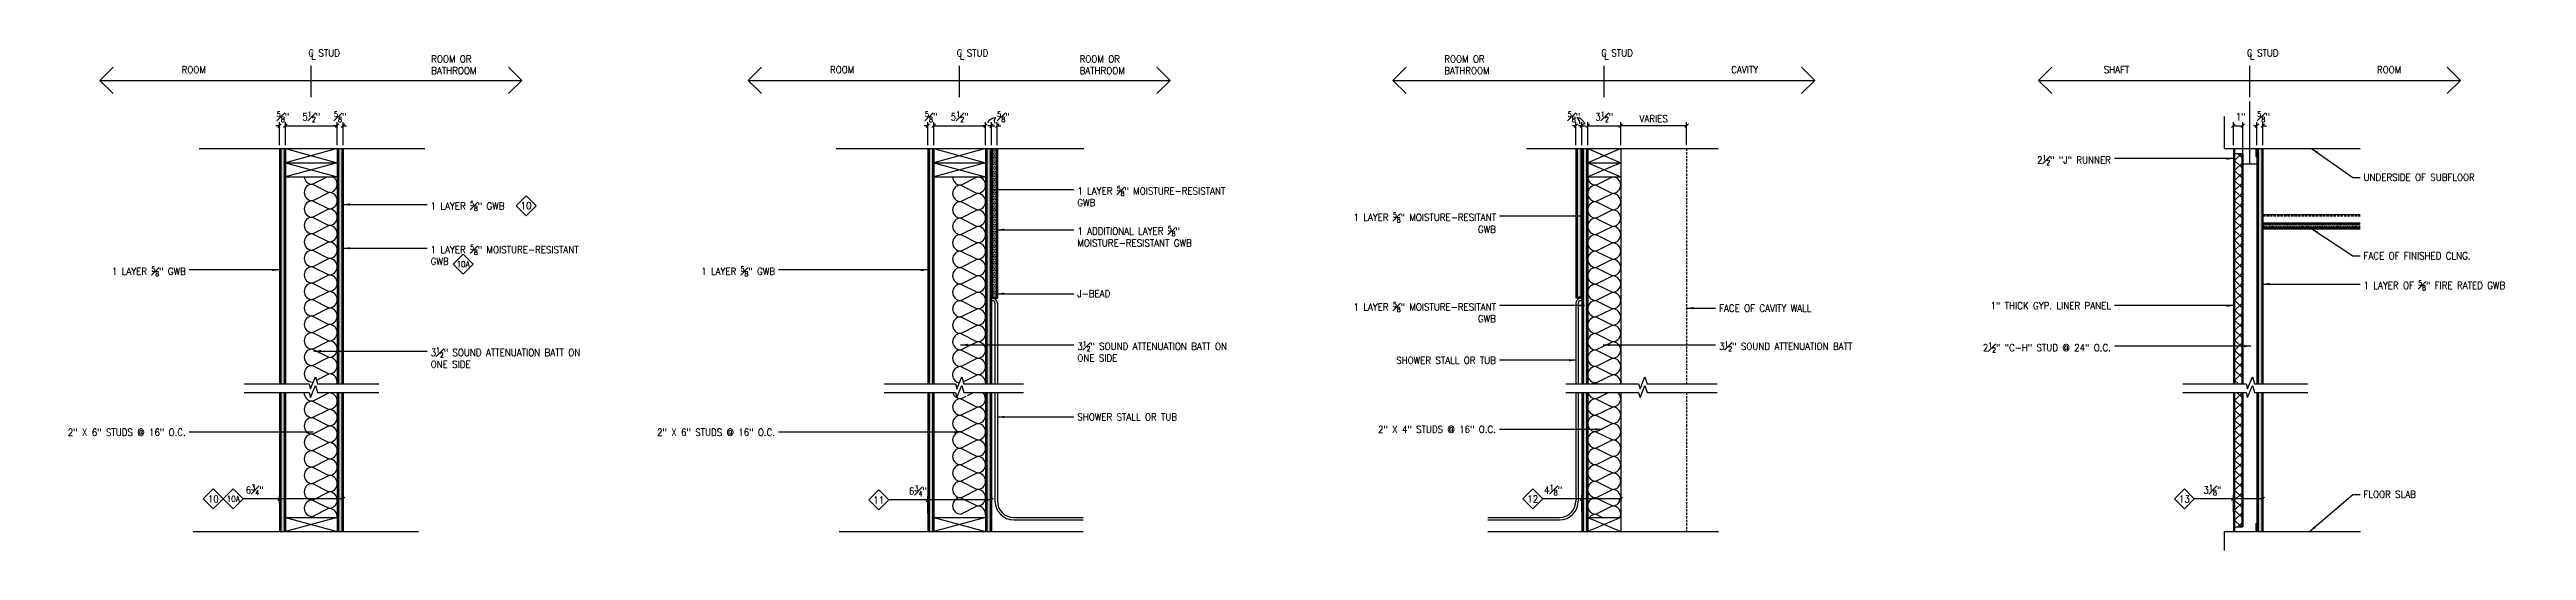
# Model space of a CAD drawing. Header units: inches. Extents: x 14 to 347, y 32 to 277.
# Drawn here: x 17.8 to 280.8, y 32.3 to 85.5 of the extents above; entities that cross this region are included whole.
import ezdxf
from ezdxf.enums import TextEntityAlignment as Align

# ---------------------------------------------------------------- set-up
doc = ezdxf.new("R2010")
doc.units = ezdxf.units.IN
doc.header["$LTSCALE"] = 0.5
doc.header["$MEASUREMENT"] = 0
doc.linetypes.add('DASHED', pattern=[0.75, 0.5, -0.25])
for name, color, linetype in [('A-ANNO-DIMS', 7, 'Continuous'), ('A-ANNO-NOTE', 7, 'Continuous'), ('A-ANNO-SYMB', 7, 'Continuous'), ('A-DETL-MCUT', 2, 'Continuous'), ('A-DETL-PATT', 8, 'Continuous')]:
    doc.layers.add(name, color=color, linetype=linetype)
doc.styles.add('NOTE', font='romans.shx', dxfattribs={"width": 0.9})
doc.dimstyles.new('NOTE8', dxfattribs={"dimscale": 8, "dimtxt": 0.09375, "dimasz": 0.046875, "dimexe": 0.046875, "dimexo": 0.046875, "dimgap": 0.046875, "dimtad": 1, "dimdec": 4, "dimzin": 0, "dimdsep": 46, "dimlunit": 4, "dimtxsty": 'NOTE', "dimblk": 'OBLIQUE', "dimcen": 0.09, "dimadec": 0, "dimazin": 0, "dimtfac": 0.75, "dimtdec": 4, "dimtofl": 0, "dimtmove": 2, "dimatfit": 3, "dimldrblk": 'OBLIQUE', "dimfxl": 0, "dimfrac": 1, "dimtolj": 1, "dimtzin": 0, "dimarcsym": 0})
doc.dimstyles.new('TEXT8', dxfattribs={"dimscale": 8, "dimtxt": 0.09375, "dimasz": 0.09375, "dimexe": 0.046875, "dimexo": 0.046875, "dimgap": 0.046875, "dimtad": 0, "dimdec": 4, "dimzin": 0, "dimdsep": 46, "dimlunit": 4, "dimtxsty": 'NOTE', "dimcen": 0.09, "dimadec": 0, "dimazin": 0, "dimtfac": 0.75, "dimtdec": 4, "dimtofl": 0, "dimtmove": 2, "dimatfit": 3, "dimfxl": 0, "dimfrac": 1, "dimtolj": 1, "dimtzin": 0, "dimarcsym": 0})

msp = doc.modelspace()

# ---------------------------------------------------------------- texts
at = {"layer": 'A-ANNO-NOTE', "char_height": 0.75, "style": 'NOTE'}
for s, insert, width, attachment_point in [('C STUD', (45.25859, 85.49473), 5.2763516, 1), ('L', (45.56736, 85.18636), 2.5, 1), ('ROOM OR\\PBATHROOM', (58.30593, 84.87644), 6.345085, 1), ('C STUD', (114.09845, 85.49473), 5.2763516, 1), ('L', (114.40722, 85.18636), 2.5, 1), ('ROOM OR\\PBATHROOM', (127.14579, 84.87644), 6.345085, 1), ('ROOM OR\\PBATHROOM', (165.86849, 84.87644), 6.345085, 1), ('C STUD', (182.5318, 85.49473), 5.2763516, 1), ('L', (182.84057, 85.18636), 2.5, 1), ('C STUD', (251.08767, 85.49473), 5.2763516, 1), ('L', (251.39644, 85.18636), 2.5, 1), ('ROOM', (31.80745, 83.72859), 2.5, 1), ('ROOM', (100.64731, 83.72859), 2.5, 1), ('CAVITY', (196.33404, 83.72859), 2.5, 1), ('SHAFT', (235.88243, 83.72859), 2.5, 1), ('ROOM', (264.88991, 83.72859), 2.5, 1), ('\\A1;2{\\H0.7x;\\S1#2;}" "J" RUNNER', (236.64649, 74.28679), 17.125, 3), ('\\A1;UNDERSIDE OF SUBFLOOR', (263.46568, 72.29982), 14, 1), ('\\A1;1 LAYER {\\H0.7x;\\S5#8;}" GWB', (58.24755, 69.41417), 14, 1), ('\\A1;1 LAYER {\\H0.7x;\\S5#8;}" MOISTURE-RESISTANT\\PGWB', (126.90819, 70.99985), 17.6875, 1), ('\\A1;1 ADDITIONAL LAYER {\\H0.7x;\\S5#8;}" MOISTURE-RESISTANT GWB', (126.90819, 66.73896), 17.6875, 1), ('\\A1;1 LAYER {\\H0.7x;\\S5#8;}" MOISTURE-RESITANT\\PGWB', (171.35193, 68.19488), 17.6875, 3), ('\\A1;1 LAYER {\\H0.7x;\\S5#8;}" MOISTURE-RESISTANT\\PGWB', (58.24755, 64.77179), 18.1128216, 1), ('\\A1;FACE OF FINISHED CLNG.', (263.46568, 63.96822), 14, 1), ('\\A1;1 LAYER {\\H0.7x;\\S5#8;}" GWB', (32.24798, 62.46923), 14, 3), ('\\A1;1 LAYER {\\H0.7x;\\S5#8;}" GWB', (94.8107, 62.46923), 14, 3), ('\\A1;1 LAYER OF {\\H0.7x;\\S5#8;}" FIRE RATED GWB', (263.46568, 60.97158), 18.7082078, 1), ('J-BEAD', (126.90819, 59.94961), 17.6875, 1), ('\\A1;1 LAYER {\\H0.7x;\\S5#8;}" MOISTURE-RESITANT\\PGWB', (171.35193, 58.68536), 17.6875, 3), ('FACE OF CAVITY WALL', (195.04273, 58.41141), 17.6875, 1), ('1" THICK GYP. LINER PANEL', (236.64649, 58.67997), 17.125, 3), ('\\A1;3{\\H0.7x;\\S1#2;}" SOUND ATTENUATION BATT ON\\PONE SIDE', (58.24755, 53.85291), 18.125, 1), ('\\A1;3{\\H0.7x;\\S1#2;}" SOUND ATTENUATION BATT ON\\PONE SIDE', (126.90819, 54.51004), 18.125, 1), ('SHOWER STALL OR TUB', (171.35193, 52.88057), 17.6875, 3), ('\\A1;3{\\H0.7x;\\S1#2;}" SOUND ATTENUATION BATT', (195.04273, 54.51004), 18.125, 1), ('\\A1;2{\\H0.7x;\\S1#2;}" "C-H" STUD @ 24" O.C.', (236.64649, 54.38084), 17.125, 3), ('2" X 6" STUDS @ 16" O.C.', (32.24798, 45.24438), 16.5349891, 3), ('2" X 6" STUDS @ 16" O.C.', (94.8107, 45.24438), 16.5349891, 3), ('SHOWER STALL OR TUB', (126.90819, 46.86015), 17.6875, 1), ('2" X 4" STUDS @ 16" O.C.', (171.35193, 45.54783), 18.125, 3), ('\\A1;FLOOR SLAB', (263.46568, 38.64181), 14, 1)]:
    msp.add_mtext(s, dxfattribs=dict(at, insert=insert, width=width, attachment_point=attachment_point))

# ---------------------------------------------------------------- blocks, each defined once
blk = doc.blocks.new('_Oblique')
at = {"color": 0, "lineweight": -2}
blk.add_line((-0.5, -0.5), (0.5, 0.5), dxfattribs=at)
blk = doc.blocks.new('*D48')
at = {"layer": 'A-ANNO-DIMS', "color": 0, "lineweight": -2}
for p, q in [((42.2, 37.33), (42.2, 38.16)), ((48.95, 37.79), (42.2, 37.79)), ((48.95, 37.93), (48.95, 38.16))]:
    blk.add_line(p, q, dxfattribs=at)
at = {"layer": 'Defpoints', "color": 0}
for p in [(42.2, 37.79), (42.2, 36.96), (48.95, 37.56)]:
    blk.add_point(p, dxfattribs=at)
at = {"layer": 'A-ANNO-DIMS', "color": 0, "lineweight": -2, "xscale": 0.375, "yscale": 0.375, "zscale": 0.375, "rotation": 180}
blk.add_blockref('_Oblique', (42.2, 37.79), dxfattribs=at)
at = {"layer": 'A-ANNO-DIMS', "color": 0, "lineweight": -2, "xscale": 0.375, "yscale": 0.375, "zscale": 0.375}
blk.add_blockref('_Oblique', (48.95, 37.79), dxfattribs=at)
at = {"layer": 'A-ANNO-DIMS', "color": 0, "insert": (39.56, 38.73), "char_height": 0.75, "attachment_point": 5, "style": 'NOTE'}
blk.add_mtext('\\A1;6{\\H0.750000x;\\S3#4;}"', dxfattribs=at)
blk = doc.blocks.new('*D46')
at = {"layer": 'A-ANNO-DIMS', "color": 0, "lineweight": -2}
for p, q in [((42.2, 77.41), (41.82, 77.41)), ((42.2, 75.35), (42.2, 77.78)), ((42.82, 75.35), (42.82, 77.78)), ((42.82, 77.41), (43.2, 77.41))]:
    blk.add_line(p, q, dxfattribs=at)
at = {"layer": 'Defpoints', "color": 0}
for p in [(42.82, 77.41), (42.2, 74.98), (42.82, 74.98)]:
    blk.add_point(p, dxfattribs=at)
at = {"layer": 'A-ANNO-DIMS', "color": 0, "lineweight": -2, "xscale": 0.375, "yscale": 0.375, "zscale": 0.375}
blk.add_blockref('_Oblique', (42.2, 77.41), dxfattribs=at)
at = {"layer": 'A-ANNO-DIMS', "color": 0, "lineweight": -2, "xscale": 0.375, "yscale": 0.375, "zscale": 0.375, "rotation": 180}
blk.add_blockref('_Oblique', (42.82, 77.41), dxfattribs=at)
at = {"layer": 'A-ANNO-DIMS', "color": 0, "insert": (42.57, 78.35), "char_height": 0.75, "attachment_point": 5, "style": 'NOTE'}
blk.add_mtext('\\A1;{\\H0.750000x;\\S5#8;}"', dxfattribs=at)
blk = doc.blocks.new('*D49')
at = {"layer": 'A-ANNO-DIMS', "color": 0, "lineweight": -2}
for p, q in [((48.32, 77.41), (47.95, 77.41)), ((48.32, 75.35), (48.32, 77.78)), ((48.95, 75.35), (48.95, 77.78)), ((48.95, 77.41), (49.32, 77.41))]:
    blk.add_line(p, q, dxfattribs=at)
at = {"layer": 'Defpoints', "color": 0}
for p in [(48.95, 77.41), (48.32, 74.98), (48.95, 74.98)]:
    blk.add_point(p, dxfattribs=at)
at = {"layer": 'A-ANNO-DIMS', "color": 0, "lineweight": -2, "xscale": 0.375, "yscale": 0.375, "zscale": 0.375}
blk.add_blockref('_Oblique', (48.32, 77.41), dxfattribs=at)
at = {"layer": 'A-ANNO-DIMS', "color": 0, "lineweight": -2, "xscale": 0.375, "yscale": 0.375, "zscale": 0.375, "rotation": 180}
blk.add_blockref('_Oblique', (48.95, 77.41), dxfattribs=at)
at = {"layer": 'A-ANNO-DIMS', "color": 0, "insert": (48.64, 78.35), "char_height": 0.75, "attachment_point": 5, "style": 'NOTE'}
blk.add_mtext('\\A1;{\\H0.750000x;\\S5#8;}"', dxfattribs=at)
blk = doc.blocks.new('*D47')
at = {"layer": 'A-ANNO-DIMS', "color": 0, "lineweight": -2}
for p, q in [((42.82, 75.35), (42.82, 77.78)), ((42.82, 77.41), (48.32, 77.41)), ((48.32, 75.35), (48.32, 77.78))]:
    blk.add_line(p, q, dxfattribs=at)
at = {"layer": 'Defpoints', "color": 0}
for p in [(48.32, 77.41), (42.82, 74.98), (48.32, 74.98)]:
    blk.add_point(p, dxfattribs=at)
at = {"layer": 'A-ANNO-DIMS', "color": 0, "lineweight": -2, "xscale": 0.375, "yscale": 0.375, "zscale": 0.375, "rotation": 180}
blk.add_blockref('_Oblique', (42.82, 77.41), dxfattribs=at)
at = {"layer": 'A-ANNO-DIMS', "color": 0, "lineweight": -2, "xscale": 0.375, "yscale": 0.375, "zscale": 0.375}
blk.add_blockref('_Oblique', (48.32, 77.41), dxfattribs=at)
at = {"layer": 'A-ANNO-DIMS', "color": 0, "insert": (45.57, 78.35), "char_height": 0.75, "attachment_point": 5, "style": 'NOTE'}
blk.add_mtext('\\A1;5{\\H0.750000x;\\S1#2;}"', dxfattribs=at)
blk = doc.blocks.new('*D50')
at = {"layer": 'A-ANNO-DIMS', "color": 0, "lineweight": -2}
for p, q in [((111.04, 36.27), (111.04, 38.05)), ((117.79, 37.68), (111.04, 37.68)), ((117.79, 37.71), (117.79, 38.05))]:
    blk.add_line(p, q, dxfattribs=at)
at = {"layer": 'Defpoints', "color": 0}
for p in [(111.04, 37.68), (117.79, 37.33), (111.04, 35.9)]:
    blk.add_point(p, dxfattribs=at)
at = {"layer": 'A-ANNO-DIMS', "color": 0, "lineweight": -2, "xscale": 0.375, "yscale": 0.375, "zscale": 0.375, "rotation": 180}
blk.add_blockref('_Oblique', (111.04, 37.68), dxfattribs=at)
at = {"layer": 'A-ANNO-DIMS', "color": 0, "lineweight": -2, "xscale": 0.375, "yscale": 0.375, "zscale": 0.375}
blk.add_blockref('_Oblique', (117.79, 37.68), dxfattribs=at)
at = {"layer": 'A-ANNO-DIMS', "color": 0, "insert": (109.98, 38.62), "char_height": 0.75, "attachment_point": 5, "style": 'NOTE'}
blk.add_mtext('\\A1;6{\\H0.750000x;\\S3#4;}"', dxfattribs=at)
blk = doc.blocks.new('*D54')
at = {"layer": 'A-ANNO-DIMS', "color": 0, "lineweight": -2}
for p, q in [((117.79, 77.41), (117.41, 77.41)), ((117.79, 75.35), (117.79, 77.78)), ((118.41, 75.35), (118.41, 77.78)), ((118.41, 77.41), (118.79, 77.41))]:
    blk.add_line(p, q, dxfattribs=at)
at = {"layer": 'Defpoints', "color": 0}
for p in [(118.41, 77.41), (117.79, 74.98), (118.41, 74.98)]:
    blk.add_point(p, dxfattribs=at)
at = {"layer": 'A-ANNO-DIMS', "color": 0, "lineweight": -2, "xscale": 0.375, "yscale": 0.375, "zscale": 0.375}
blk.add_blockref('_Oblique', (117.79, 77.41), dxfattribs=at)
at = {"layer": 'A-ANNO-DIMS', "color": 0, "lineweight": -2, "xscale": 0.375, "yscale": 0.375, "zscale": 0.375, "rotation": 180}
blk.add_blockref('_Oblique', (118.41, 77.41), dxfattribs=at)
at = {"layer": 'A-ANNO-DIMS', "color": 0, "insert": (119.06, 78.35), "char_height": 0.75, "attachment_point": 5, "style": 'NOTE'}
blk.add_mtext('\\A1;{\\H0.750000x;\\S5#8;}"', dxfattribs=at)
blk = doc.blocks.new('*D53')
at = {"layer": 'A-ANNO-DIMS', "color": 0, "lineweight": -2}
for p, q in [((117.16, 77.41), (116.79, 77.41)), ((117.16, 75.35), (117.16, 77.78)), ((117.79, 75.35), (117.79, 77.78)), ((117.79, 77.41), (118.16, 77.41))]:
    blk.add_line(p, q, dxfattribs=at)
at = {"layer": 'Defpoints', "color": 0}
for p in [(117.79, 77.41), (117.16, 74.98), (117.79, 74.98)]:
    blk.add_point(p, dxfattribs=at)
at = {"layer": 'A-ANNO-DIMS', "color": 0, "lineweight": -2, "xscale": 0.375, "yscale": 0.375, "zscale": 0.375}
blk.add_blockref('_Oblique', (117.16, 77.41), dxfattribs=at)
at = {"layer": 'A-ANNO-DIMS', "color": 0, "lineweight": -2, "xscale": 0.375, "yscale": 0.375, "zscale": 0.375, "rotation": 180}
blk.add_blockref('_Oblique', (117.79, 77.41), dxfattribs=at)
blk = doc.blocks.new('*D51')
at = {"layer": 'A-ANNO-DIMS', "color": 0, "lineweight": -2}
for p, q in [((111.04, 77.41), (110.66, 77.41)), ((111.04, 75.35), (111.04, 77.78)), ((111.66, 75.35), (111.66, 77.78)), ((111.66, 77.41), (112.04, 77.41))]:
    blk.add_line(p, q, dxfattribs=at)
at = {"layer": 'Defpoints', "color": 0}
for p in [(111.66, 77.41), (111.04, 74.98), (111.66, 74.98)]:
    blk.add_point(p, dxfattribs=at)
at = {"layer": 'A-ANNO-DIMS', "color": 0, "lineweight": -2, "xscale": 0.375, "yscale": 0.375, "zscale": 0.375}
blk.add_blockref('_Oblique', (111.04, 77.41), dxfattribs=at)
at = {"layer": 'A-ANNO-DIMS', "color": 0, "lineweight": -2, "xscale": 0.375, "yscale": 0.375, "zscale": 0.375, "rotation": 180}
blk.add_blockref('_Oblique', (111.66, 77.41), dxfattribs=at)
at = {"layer": 'A-ANNO-DIMS', "color": 0, "insert": (111.39, 78.35), "char_height": 0.75, "attachment_point": 5, "style": 'NOTE'}
blk.add_mtext('\\A1;{\\H0.750000x;\\S5#8;}"', dxfattribs=at)
blk = doc.blocks.new('*D52')
at = {"layer": 'A-ANNO-DIMS', "color": 0, "lineweight": -2}
for p, q in [((111.66, 75.35), (111.66, 77.78)), ((111.66, 77.41), (117.16, 77.41)), ((117.16, 75.35), (117.16, 77.78))]:
    blk.add_line(p, q, dxfattribs=at)
at = {"layer": 'Defpoints', "color": 0}
for p in [(117.16, 77.41), (111.66, 74.98), (117.16, 74.98)]:
    blk.add_point(p, dxfattribs=at)
at = {"layer": 'A-ANNO-DIMS', "color": 0, "lineweight": -2, "xscale": 0.375, "yscale": 0.375, "zscale": 0.375, "rotation": 180}
blk.add_blockref('_Oblique', (111.66, 77.41), dxfattribs=at)
at = {"layer": 'A-ANNO-DIMS', "color": 0, "lineweight": -2, "xscale": 0.375, "yscale": 0.375, "zscale": 0.375}
blk.add_blockref('_Oblique', (117.16, 77.41), dxfattribs=at)
at = {"layer": 'A-ANNO-DIMS', "color": 0, "insert": (114.41, 78.35), "char_height": 0.75, "attachment_point": 5, "style": 'NOTE'}
blk.add_mtext('\\A1;5{\\H0.750000x;\\S1#2;}"', dxfattribs=at)
blk = doc.blocks.new('*D55')
at = {"layer": 'A-ANNO-DIMS', "color": 0, "lineweight": -2}
for p, q in [((180.47, 36.38), (180.47, 38.17)), ((184.6, 37.79), (180.47, 37.79)), ((184.6, 37.91), (184.6, 38.17))]:
    blk.add_line(p, q, dxfattribs=at)
at = {"layer": 'Defpoints', "color": 0}
for p in [(180.47, 37.79), (184.6, 37.53), (180.47, 36.01)]:
    blk.add_point(p, dxfattribs=at)
at = {"layer": 'A-ANNO-DIMS', "color": 0, "lineweight": -2, "xscale": 0.375, "yscale": 0.375, "zscale": 0.375, "rotation": 180}
blk.add_blockref('_Oblique', (180.47, 37.79), dxfattribs=at)
at = {"layer": 'A-ANNO-DIMS', "color": 0, "lineweight": -2, "xscale": 0.375, "yscale": 0.375, "zscale": 0.375}
blk.add_blockref('_Oblique', (184.6, 37.79), dxfattribs=at)
at = {"layer": 'A-ANNO-DIMS', "color": 0, "insert": (177.42, 38.73), "char_height": 0.75, "attachment_point": 5, "style": 'NOTE'}
blk.add_mtext('\\A1;4{\\H0.750000x;\\S1#8;}"', dxfattribs=at)
blk = doc.blocks.new('*D58')
at = {"layer": 'A-ANNO-DIMS', "color": 0, "lineweight": -2}
for p, q in [((184.6, 77.07), (184.6, 77.78)), ((191.6, 77.41), (184.6, 77.41)), ((191.6, 75.35), (191.6, 77.78))]:
    blk.add_line(p, q, dxfattribs=at)
at = {"layer": 'Defpoints', "color": 0}
for p in [(184.6, 77.41), (184.6, 76.69), (191.6, 74.98)]:
    blk.add_point(p, dxfattribs=at)
at = {"layer": 'A-ANNO-DIMS', "color": 0, "lineweight": -2, "xscale": 0.375, "yscale": 0.375, "zscale": 0.375, "rotation": 180}
blk.add_blockref('_Oblique', (184.6, 77.41), dxfattribs=at)
at = {"layer": 'A-ANNO-DIMS', "color": 0, "lineweight": -2, "xscale": 0.375, "yscale": 0.375, "zscale": 0.375}
blk.add_blockref('_Oblique', (191.6, 77.41), dxfattribs=at)
at = {"layer": 'A-ANNO-DIMS', "color": 0, "insert": (188.1, 78.16), "char_height": 0.75, "attachment_point": 5, "style": 'NOTE'}
blk.add_mtext('\\A1;VARIES', dxfattribs=at)
blk = doc.blocks.new('*D57')
at = {"layer": 'A-ANNO-DIMS', "color": 0, "lineweight": -2}
for p, q in [((180.47, 77.41), (180.1, 77.41)), ((180.47, 75.35), (180.47, 77.78)), ((181.1, 75.35), (181.1, 77.78)), ((181.1, 77.41), (181.47, 77.41))]:
    blk.add_line(p, q, dxfattribs=at)
at = {"layer": 'Defpoints', "color": 0}
for p in [(181.1, 77.41), (180.47, 74.98), (181.1, 74.98)]:
    blk.add_point(p, dxfattribs=at)
at = {"layer": 'A-ANNO-DIMS', "color": 0, "lineweight": -2, "xscale": 0.375, "yscale": 0.375, "zscale": 0.375}
blk.add_blockref('_Oblique', (180.47, 77.41), dxfattribs=at)
at = {"layer": 'A-ANNO-DIMS', "color": 0, "lineweight": -2, "xscale": 0.375, "yscale": 0.375, "zscale": 0.375, "rotation": 180}
blk.add_blockref('_Oblique', (181.1, 77.41), dxfattribs=at)
blk = doc.blocks.new('*D56')
at = {"layer": 'A-ANNO-DIMS', "color": 0, "lineweight": -2}
for p, q in [((181.1, 75.35), (181.1, 77.78)), ((181.1, 77.41), (184.6, 77.41)), ((184.6, 75.35), (184.6, 77.78))]:
    blk.add_line(p, q, dxfattribs=at)
at = {"layer": 'Defpoints', "color": 0}
for p in [(184.6, 77.41), (181.1, 74.98), (184.6, 74.98)]:
    blk.add_point(p, dxfattribs=at)
at = {"layer": 'A-ANNO-DIMS', "color": 0, "lineweight": -2, "xscale": 0.375, "yscale": 0.375, "zscale": 0.375, "rotation": 180}
blk.add_blockref('_Oblique', (181.1, 77.41), dxfattribs=at)
at = {"layer": 'A-ANNO-DIMS', "color": 0, "lineweight": -2, "xscale": 0.375, "yscale": 0.375, "zscale": 0.375}
blk.add_blockref('_Oblique', (184.6, 77.41), dxfattribs=at)
at = {"layer": 'A-ANNO-DIMS', "color": 0, "insert": (182.85, 78.35), "char_height": 0.75, "attachment_point": 5, "style": 'NOTE'}
blk.add_mtext('\\A1;3{\\H0.750000x;\\S1#2;}"', dxfattribs=at)
blk = doc.blocks.new('*D59')
at = {"layer": 'A-ANNO-DIMS', "color": 0, "lineweight": -2}
for p, q in [((179.85, 77.41), (179.47, 77.41)), ((179.85, 75.35), (179.85, 77.78)), ((180.47, 75.35), (180.47, 77.78)), ((180.47, 77.41), (180.85, 77.41))]:
    blk.add_line(p, q, dxfattribs=at)
at = {"layer": 'Defpoints', "color": 0}
for p in [(180.47, 77.41), (179.85, 74.98), (180.47, 74.98)]:
    blk.add_point(p, dxfattribs=at)
at = {"layer": 'A-ANNO-DIMS', "color": 0, "lineweight": -2, "xscale": 0.375, "yscale": 0.375, "zscale": 0.375}
blk.add_blockref('_Oblique', (179.85, 77.41), dxfattribs=at)
at = {"layer": 'A-ANNO-DIMS', "color": 0, "lineweight": -2, "xscale": 0.375, "yscale": 0.375, "zscale": 0.375, "rotation": 180}
blk.add_blockref('_Oblique', (180.47, 77.41), dxfattribs=at)
at = {"layer": 'A-ANNO-DIMS', "color": 0, "insert": (179.63, 78.35), "char_height": 0.75, "attachment_point": 5, "style": 'NOTE'}
blk.add_mtext('\\A1;{\\H0.750000x;\\S5#8;}"', dxfattribs=at)
blk = doc.blocks.new('*D60')
at = {"layer": 'A-ANNO-DIMS', "color": 0, "lineweight": -2}
for p, q in [((249.65, 36.38), (249.65, 38.17)), ((252.78, 37.79), (249.65, 37.79)), ((252.78, 37.91), (252.78, 38.17))]:
    blk.add_line(p, q, dxfattribs=at)
at = {"layer": 'Defpoints', "color": 0}
for p in [(249.65, 37.79), (252.78, 37.53), (249.65, 36.01)]:
    blk.add_point(p, dxfattribs=at)
at = {"layer": 'A-ANNO-DIMS', "color": 0, "lineweight": -2, "xscale": 0.375, "yscale": 0.375, "zscale": 0.375, "rotation": 180}
blk.add_blockref('_Oblique', (249.65, 37.79), dxfattribs=at)
at = {"layer": 'A-ANNO-DIMS', "color": 0, "lineweight": -2, "xscale": 0.375, "yscale": 0.375, "zscale": 0.375}
blk.add_blockref('_Oblique', (252.78, 37.79), dxfattribs=at)
at = {"layer": 'A-ANNO-DIMS', "color": 0, "insert": (247.41, 38.73), "char_height": 0.75, "attachment_point": 5, "style": 'NOTE'}
blk.add_mtext('\\A1;3{\\H0.750000x;\\S1#8;}"', dxfattribs=at)
blk = doc.blocks.new('*D62')
at = {"layer": 'A-ANNO-DIMS', "color": 0, "lineweight": -2}
for p, q in [((249.65, 75.35), (249.65, 77.78)), ((249.65, 77.41), (250.65, 77.41)), ((250.65, 74.42), (250.65, 77.78))]:
    blk.add_line(p, q, dxfattribs=at)
at = {"layer": 'Defpoints', "color": 0}
for p in [(250.65, 77.41), (249.65, 74.98), (250.65, 74.04)]:
    blk.add_point(p, dxfattribs=at)
at = {"layer": 'A-ANNO-DIMS', "color": 0, "lineweight": -2, "xscale": 0.375, "yscale": 0.375, "zscale": 0.375, "rotation": 180}
blk.add_blockref('_Oblique', (249.65, 77.41), dxfattribs=at)
at = {"layer": 'A-ANNO-DIMS', "color": 0, "lineweight": -2, "xscale": 0.375, "yscale": 0.375, "zscale": 0.375}
blk.add_blockref('_Oblique', (250.65, 77.41), dxfattribs=at)
at = {"layer": 'A-ANNO-DIMS', "color": 0, "insert": (250.42, 78.35), "char_height": 0.75, "attachment_point": 5, "style": 'NOTE'}
blk.add_mtext('\\A1;1"', dxfattribs=at)
blk = doc.blocks.new('*D61')
at = {"layer": 'A-ANNO-DIMS', "color": 0, "lineweight": -2}
for p, q in [((252.15, 77.41), (251.78, 77.41)), ((252.15, 75.35), (252.15, 77.78)), ((252.78, 75.35), (252.78, 77.78)), ((252.78, 77.41), (253.15, 77.41))]:
    blk.add_line(p, q, dxfattribs=at)
at = {"layer": 'Defpoints', "color": 0}
for p in [(252.78, 77.41), (252.15, 74.98), (252.78, 74.98)]:
    blk.add_point(p, dxfattribs=at)
at = {"layer": 'A-ANNO-DIMS', "color": 0, "lineweight": -2, "xscale": 0.375, "yscale": 0.375, "zscale": 0.375}
blk.add_blockref('_Oblique', (252.15, 77.41), dxfattribs=at)
at = {"layer": 'A-ANNO-DIMS', "color": 0, "lineweight": -2, "xscale": 0.375, "yscale": 0.375, "zscale": 0.375, "rotation": 180}
blk.add_blockref('_Oblique', (252.78, 77.41), dxfattribs=at)
at = {"layer": 'A-ANNO-DIMS', "color": 0, "insert": (252.85, 78.35), "char_height": 0.75, "attachment_point": 5, "style": 'NOTE'}
blk.add_mtext('\\A1;{\\H0.750000x;\\S5#8;}"', dxfattribs=at)
blk = doc.blocks.new('TT')
for q in [(-1.41, 1.41), (-1.41, -1.41)]:
    blk.add_line((0, 0), q)
blk = doc.blocks.new('IDENYQ1')
blk.add_lwpolyline([(0, -1.06), (1.06, 0), (0, 1.06), (-1.06, 0)], close=True)
at = {"style": 'NOTE', "width": 0.9}
blk.add_attdef('#', text='', height=0.75, dxfattribs=at).set_placement((0, 0), align=Align.MIDDLE)

# ---------------------------------------------------------------- dimensions: what is measured, and where the dimension line sits
at = {"layer": 'A-ANNO-DIMS'}
for base, p1, p2, picture, middle in [((42.82353, 77.40888), (42.19853, 74.97513), (42.82353, 74.97513), '*D46', (42.57353, 78.34638)), ((48.94853, 77.40888), (48.32353, 74.97513), (48.94853, 74.97513), '*D49', (48.63603, 78.34638)), ((111.66338, 77.40888), (111.03838, 74.97513), (111.66338, 74.97513), '*D51', (111.39154, 78.34638)), ((118.41338, 77.40888), (117.78838, 74.97513), (118.41338, 74.97513), '*D54', (119.06169, 78.34638)), ((180.47174, 77.40888), (179.84674, 74.97513), (180.47174, 74.97513), '*D59', (179.63181, 78.34638)), ((252.77761, 77.40888), (252.15261, 74.97513), (252.77761, 74.97513), '*D61', (252.85076, 78.34638)), ((250.65261, 77.40888), (249.65261, 74.97513), (250.65261, 74.04408), '*D62', (250.4156, 78.34638)), ((42.19853, 37.7876), (48.94853, 37.5574), (42.19853, 36.95912), '*D48', (39.56146, 38.7251)), ((111.03838, 37.67912), (117.78838, 37.3347), (111.03838, 35.89629), '*D50', (109.98294, 38.61662)), ((180.47174, 37.79135), (184.59674, 37.53244), (180.47174, 36.00851), '*D55', (177.41629, 38.72885)), ((249.65261, 37.79135), (252.77761, 37.53244), (249.65261, 36.00851), '*D60', (247.40878, 38.72885))]:
    dim = msp.add_linear_dim(base=base, p1=p1, p2=p2, dimstyle='NOTE8', dxfattribs=at)
    dim.commit()
    dim.dimension.update_dxf_attribs({"geometry": picture, "text_midpoint": middle, "dimtype": 160})
for base, p1, p2, picture, middle in [((48.32353, 77.40888), (42.82353, 74.97513), (48.32353, 74.97513), '*D47', (45.57353, 78.34638)), ((117.16338, 77.40888), (111.66338, 74.97513), (117.16338, 74.97513), '*D52', (114.41338, 78.34638)), ((184.59674, 77.40888), (181.09674, 74.97513), (184.59674, 74.97513), '*D56', (182.84674, 78.34638))]:
    dim = msp.add_linear_dim(base=base, p1=p1, p2=p2, dimstyle='NOTE8', dxfattribs=at)
    dim.commit()
    dim.dimension.update_dxf_attribs({"geometry": picture, "text_midpoint": middle})
for base, p1, p2, picture, middle in [((117.78838, 77.40888), (117.16338, 74.97513), (117.78838, 74.97513), '*D53', (117.86153, 78.34638)), ((181.09674, 77.40888), (180.47174, 74.97513), (181.09674, 74.97513), '*D57', (181.16989, 78.34638))]:
    dim = msp.add_linear_dim(base=base, p1=p1, p2=p2, text=' ', dimstyle='NOTE8', dxfattribs=at)
    dim.commit()
    dim.dimension.update_dxf_attribs({"geometry": picture, "text_midpoint": middle, "dimtype": 160})
dim = msp.add_linear_dim(base=(184.59674, 77.40888), p1=(191.59674, 74.97513), p2=(184.59674, 76.69291), angle=180, text='VARIES', dimstyle='NOTE8', dxfattribs=at)
dim.commit()
dim.dimension.update_dxf_attribs({"geometry": '*D58', "text_midpoint": (188.09674, 78.15888)})

# ---------------------------------------------------------------- hatches: boundary and pattern name
at = {"layer": 'A-DETL-PATT'}
h = msp.add_hatch(dxfattribs=at)
h.set_pattern_fill('DOTS', color=256, scale=3, style=0)
h.paths.add_polyline_path([(42.69853, 74.97513), (42.32353, 74.97513), (42.32353, 49.99006), (42.69853, 49.99006)])
h.paths.add_polyline_path([(42.69853, 49.08089), (42.32353, 49.08089), (42.32353, 34.31403), (42.69853, 34.31403)])
h = msp.add_hatch(dxfattribs=at)
h.set_pattern_fill('DOTS', color=256, scale=3, style=0)
h.paths.add_polyline_path([(48.82353, 74.97513), (48.44853, 74.97513), (48.44853, 49.99006), (48.82353, 49.99006)])
h.paths.add_polyline_path([(48.82353, 49.08089), (48.44853, 49.08089), (48.44853, 34.31403), (48.82353, 34.31403)])
h = msp.add_hatch(dxfattribs=at)
h.set_pattern_fill('DOTS', color=256, scale=3, style=0)
h.paths.add_polyline_path([(111.53838, 74.97513), (111.16338, 74.97513), (111.16338, 49.99006), (111.53838, 49.99006)])
h.paths.add_polyline_path([(111.53838, 49.08089), (111.16338, 49.08089), (111.16338, 34.31403), (111.53838, 34.31403)])
h = msp.add_hatch(dxfattribs=at)
h.set_pattern_fill('DOTS', color=256, scale=3, style=0)
h.paths.add_polyline_path([(117.66338, 49.08089), (117.28838, 49.08089), (117.28838, 34.31403), (117.66338, 34.31403)])
h.paths.add_polyline_path([(117.66338, 74.97513), (117.28838, 74.97513), (117.28838, 49.99006), (117.66338, 49.99006)])
h = msp.add_hatch(dxfattribs=at)
h.set_pattern_fill('DOTS', color=256, scale=3, style=0)
h.paths.add_polyline_path([(118.28838, 74.97513), (117.91338, 74.97513), (117.91338, 59.20735), (118.28838, 59.20735)])
h = msp.add_hatch(dxfattribs=at)
h.set_pattern_fill('DOTS', color=256, scale=3, style=0)
h.paths.add_polyline_path([(180.97174, 49.08089), (180.59674, 49.08089), (180.59674, 34.31403), (180.97174, 34.31403)])
h.paths.add_polyline_path([(180.97174, 74.97513), (180.59674, 74.97513), (180.59674, 49.99006), (180.97174, 49.99006)])
h.paths.add_polyline_path([(180.34674, 74.97513), (179.97174, 74.97513), (179.97174, 59.20735), (180.34674, 59.20735)])
h = msp.add_hatch(dxfattribs=at)
h.set_pattern_fill('NET', color=256, scale=6, angle=45, style=0)
h.paths.add_polyline_path([(250.52761, 49.08089), (249.77761, 49.08089), (249.77761, 34.81403), (250.52761, 34.81403)])
h.paths.add_polyline_path([(250.52761, 74.47513), (249.77761, 74.47513), (249.77761, 49.99006), (250.52761, 49.99006)])
h = msp.add_hatch(dxfattribs=at)
h.set_pattern_fill('DOTS', color=256, scale=3, style=0)
h.paths.add_polyline_path([(252.65261, 49.08089), (252.27761, 49.08089), (252.27761, 34.31403), (252.65261, 34.31403)])
h.paths.add_polyline_path([(252.65261, 74.97513), (252.27761, 74.97513), (252.27761, 49.99006), (252.65261, 49.99006)])
h = msp.add_hatch(dxfattribs=at)
h.set_pattern_fill('DOTS', color=256, scale=3, style=0)
h.paths.add_polyline_path([(263.11732, 66.97513), (252.77761, 66.97513), (252.77761, 66.60013), (263.11732, 66.60013)])

# ---------------------------------------------------------------- linework, layer by layer
at = {"layer": 'A-ANNO-DIMS'}
for p, q in [((42.19853, 37.7876), (38.3521, 37.7876)), ((111.03838, 37.67912), (106.88609, 37.67912)), ((180.47174, 37.79135), (176.31944, 37.79135)), ((249.65261, 37.79135), (245.50031, 37.79135))]:
    msp.add_line(p, q, dxfattribs=at)
for centre, radius, start, end in [((118.25518, 77.2531), 1.00173, 90.5418514, 150.9276757), ((118.48297, 77.92854), 0.4034, 126.0263871, 220.0851241), ((179.4658, 77.60674), 0.8124, 357.3599038, 54.8893614), ((179.79218, 77.18955), 1.0909, 19.5565059, 82.5802918)]:
    msp.add_arc(centre, radius, start, end, dxfattribs=at)
at = {"layer": 'A-ANNO-NOTE'}
for p, q in [((23.13537, 82.22513), (67.92931, 82.22513)), ((45.57353, 80.4211), (45.57353, 83.78005)), ((91.97522, 82.22513), (136.76917, 82.22513)), ((114.41338, 80.4211), (114.41338, 83.78005)), ((160.40858, 82.22513), (205.20252, 82.22513)), ((182.84674, 80.4211), (182.84674, 83.78005)), ((228.96445, 82.22513), (273.75839, 82.22513)), ((251.40261, 80.4211), (251.40261, 83.78005)), ((251.40261, 73.37047), (251.40261, 79.98653)), ((250.65261, 73.37047), (252.15261, 73.37047))]:
    msp.add_line(p, q, dxfattribs=at)
at = {"layer": 'A-ANNO-SYMB'}
for p, q in [((38.43367, 49.99006), (45.34143, 49.99006)), ((46.23357, 49.99006), (52.75678, 49.99006)), ((106.40491, 49.99006), (113.96628, 49.99006)), ((114.85842, 49.99006), (121.1942, 49.99006)), ((178.77066, 49.99006), (186.50133, 49.99006)), ((187.39347, 49.99006), (194.83756, 49.99006)), ((244.27001, 49.99006), (251.00068, 49.99006)), ((251.89283, 49.99006), (257.55083, 49.99006)), ((38.43367, 49.08089), (45.34143, 49.08089)), ((46.23357, 49.08089), (52.75678, 49.08089)), ((106.40491, 49.08089), (113.96628, 49.08089)), ((114.85842, 49.08089), (121.1942, 49.08089)), ((178.77066, 49.08089), (186.50133, 49.08089)), ((187.39347, 49.08089), (194.83756, 49.08089)), ((244.27001, 49.08089), (251.00068, 49.08089)), ((251.89283, 49.08089), (257.55083, 49.08089)), ((42.19853, 37.7876), (38.3521, 37.7876)), ((111.03838, 37.67912), (106.88609, 37.67912)), ((180.47174, 37.79135), (176.31944, 37.79135)), ((249.65261, 37.79135), (245.50031, 37.79135))]:
    msp.add_line(p, q, dxfattribs=at)
for points in [[(45.34143, 49.99006), (45.48709, 49.46062), (46.01509, 50.75165), (46.23357, 49.99006)], [(113.96628, 49.99006), (114.11194, 49.46062), (114.63994, 50.75165), (114.85842, 49.99006)], [(186.50133, 49.99006), (186.64699, 49.46062), (187.17499, 50.75165), (187.39347, 49.99006)], [(251.00068, 49.99006), (251.14634, 49.46062), (251.67434, 50.75165), (251.89283, 49.99006)], [(45.34143, 49.08089), (45.48709, 48.55145), (46.01509, 49.84248), (46.23357, 49.08089)], [(113.96628, 49.08089), (114.11194, 48.55145), (114.63994, 49.84248), (114.85842, 49.08089)], [(186.50133, 49.08089), (186.64699, 48.55145), (187.17499, 49.84248), (187.39347, 49.08089)], [(251.00068, 49.08089), (251.14634, 48.55145), (251.67434, 49.84248), (251.89283, 49.08089)]]:
    msp.add_lwpolyline(points, dxfattribs=at)
at = {"layer": 'A-DETL-MCUT'}
for p, q in [((248.65261, 78.39517), (248.65261, 74.97513)), ((33.6714, 74.97513), (57.64419, 74.97513)), ((42.19853, 74.97513), (42.19853, 49.99006)), ((42.32353, 74.97513), (42.32353, 49.99006)), ((42.69853, 74.97513), (42.69853, 49.99006)), ((42.82353, 74.97513), (42.82353, 49.99006)), ((42.82353, 74.97513), (48.32353, 73.47513)), ((48.32353, 74.97513), (42.82353, 73.47513)), ((48.32353, 74.97513), (48.32353, 49.99006)), ((48.44853, 74.97513), (48.44853, 49.99006)), ((48.82353, 74.97513), (48.82353, 49.99006)), ((48.94853, 74.97513), (48.94853, 49.99006)), ((101.31588, 74.97513), (127.58468, 74.97513)), ((111.03838, 74.97513), (111.03838, 49.99006)), ((111.16338, 74.97513), (111.16338, 49.99006)), ((111.53838, 74.97513), (111.53838, 49.99006)), ((111.66338, 74.97513), (111.66338, 49.99006)), ((111.66338, 74.97513), (117.16338, 73.47513)), ((117.16338, 74.97513), (111.66338, 73.47513)), ((117.16338, 74.97513), (117.16338, 49.99006)), ((117.28838, 74.97513), (117.28838, 49.99006)), ((117.66338, 74.97513), (117.66338, 49.99006)), ((117.78838, 74.97513), (117.78838, 49.99006)), ((117.91338, 74.97513), (117.91338, 59.20735)), ((118.28838, 74.97513), (118.28838, 59.20735)), ((118.41338, 74.97513), (118.41338, 59.08235)), ((174.6379, 74.97513), (194.93644, 74.97513)), ((179.84674, 74.97513), (179.84674, 59.08235)), ((179.97174, 74.97513), (179.97174, 59.20735)), ((180.34674, 74.97513), (180.34674, 59.20735)), ((180.47174, 74.97513), (180.47174, 49.99006)), ((180.59674, 74.97513), (180.59674, 49.99006)), ((180.97174, 74.97513), (180.97174, 49.99006)), ((181.09674, 74.97513), (181.09674, 49.99006)), ((181.09674, 74.97513), (184.59674, 73.47513)), ((184.59674, 74.97513), (181.09674, 73.47513)), ((184.59674, 74.97513), (184.59674, 49.99006)), ((248.65261, 74.97513), (263.11732, 74.97513)), ((249.65261, 74.97513), (249.65261, 49.99006)), ((249.65261, 74.47513), (250.65261, 74.47513)), ((249.77761, 74.97513), (249.77761, 49.99006)), ((250.52761, 74.47513), (250.52761, 49.99006)), ((250.65261, 74.47513), (250.65261, 49.99006)), ((252.02761, 74.97513), (252.02761, 74.14908)), ((252.02761, 74.14908), (252.15261, 74.14908)), ((252.15261, 74.97513), (252.15261, 49.99006)), ((252.27761, 74.97513), (252.27761, 49.99006)), ((252.65261, 74.97513), (252.65261, 49.99006)), ((252.77761, 74.97513), (252.77761, 49.99006)), ((42.82353, 73.47513), (48.32353, 73.47513)), ((48.32353, 73.47513), (42.82353, 71.97513)), ((42.82353, 73.47513), (48.32353, 71.97513)), ((42.82353, 71.97513), (48.32353, 71.97513)), ((111.66338, 73.47513), (117.16338, 73.47513)), ((117.16338, 73.47513), (111.66338, 71.97513)), ((111.66338, 73.47513), (117.16338, 71.97513)), ((111.66338, 71.97513), (117.16338, 71.97513)), ((181.09674, 73.47513), (184.59674, 73.47513)), ((184.59674, 73.47513), (181.09674, 71.97513)), ((181.09674, 73.47513), (184.59674, 71.97513)), ((181.09674, 71.97513), (184.59674, 71.97513)), ((252.77761, 67.97513), (263.11732, 67.97513)), ((252.77761, 67.10013), (263.11732, 67.10013)), ((252.77761, 66.97513), (263.11732, 66.97513)), ((252.77761, 66.60013), (263.11732, 66.60013)), ((252.77761, 66.47513), (263.11732, 66.47513)), ((117.78838, 59.08235), (118.41338, 59.08235)), ((117.91338, 59.20735), (118.28838, 59.20735)), ((118.16338, 58.58235), (118.16338, 49.99006)), ((118.41338, 58.58235), (118.41338, 49.99006)), ((180.47174, 59.08235), (179.84674, 59.08235)), ((179.84674, 58.58235), (179.84674, 49.99006)), ((180.34674, 59.20735), (179.97174, 59.20735)), ((180.09674, 58.58235), (180.09674, 49.99006)), ((42.19853, 49.08089), (42.19853, 34.31403)), ((42.32353, 49.08089), (42.32353, 34.31403)), ((42.69853, 49.08089), (42.69853, 34.31403)), ((42.82353, 49.08089), (42.82353, 34.31403)), ((48.32353, 49.08089), (48.32353, 34.31403)), ((48.44853, 49.08089), (48.44853, 34.31403)), ((48.82353, 49.08089), (48.82353, 34.31403)), ((48.94853, 49.08089), (48.94853, 34.31403)), ((111.03838, 49.08089), (111.03838, 34.31403)), ((111.16338, 49.08089), (111.16338, 34.31403)), ((111.53838, 49.08089), (111.53838, 34.31403)), ((111.66338, 49.08089), (111.66338, 34.31403)), ((117.16338, 49.08089), (117.16338, 34.31403)), ((117.28838, 49.08089), (117.28838, 34.31403)), ((117.66338, 49.08089), (117.66338, 34.31403)), ((117.78838, 49.08089), (117.78838, 34.31403)), ((118.16338, 49.08089), (118.16338, 37.56403)), ((118.41338, 49.08089), (118.41338, 37.56403)), ((179.84674, 49.08089), (179.84674, 37.56403)), ((180.09674, 49.08089), (180.09674, 37.56403)), ((180.47174, 49.08089), (180.47174, 34.31403)), ((180.59674, 49.08089), (180.59674, 34.31403)), ((180.97174, 49.08089), (180.97174, 34.31403)), ((181.09674, 49.08089), (181.09674, 34.31403)), ((184.59674, 49.08089), (184.59674, 34.31403)), ((249.65261, 49.08089), (249.65261, 34.31403)), ((249.77761, 49.08089), (249.77761, 34.31403)), ((250.52761, 49.08089), (250.52761, 34.81403)), ((250.65261, 49.08089), (250.65261, 34.81403)), ((252.15261, 49.08089), (252.15261, 34.31403)), ((252.27761, 49.08089), (252.27761, 34.31403)), ((252.65261, 49.08089), (252.65261, 34.31403)), ((252.77761, 49.08089), (252.77761, 34.31403)), ((33.0464, 34.31403), (56.94414, 34.31403)), ((42.82353, 35.81403), (48.32353, 34.31403)), ((48.32353, 35.81403), (42.82353, 34.31403)), ((42.82353, 35.81403), (48.32353, 35.81403)), ((101.63541, 34.31403), (127.54122, 34.31403)), ((111.66338, 35.81403), (117.16338, 34.31403)), ((117.16338, 35.81403), (111.66338, 34.31403)), ((111.66338, 35.81403), (117.16338, 35.81403)), ((120.16338, 35.81403), (127.54122, 35.81403)), ((120.16338, 35.56403), (127.54122, 35.56403)), ((170.50506, 35.81403), (178.09674, 35.81403)), ((170.50506, 35.56403), (178.09674, 35.56403)), ((170.50506, 34.31403), (194.97294, 34.31403)), ((181.09674, 35.81403), (184.59674, 34.31403)), ((184.59674, 35.81403), (181.09674, 34.31403)), ((181.09674, 35.81403), (184.59674, 35.81403)), ((248.65261, 34.31403), (263.15381, 34.31403)), ((248.65261, 34.31403), (248.65261, 32.31403)), ((249.65261, 34.81403), (250.65261, 34.81403)), ((252.02761, 35.16929), (252.02761, 34.31403)), ((252.02761, 35.16929), (252.15261, 35.16929))]:
    msp.add_line(p, q, dxfattribs=at)
at = {"layer": 'A-DETL-MCUT', "linetype": 'DASHED'}
for p, q in [((191.59674, 74.97513), (191.59674, 49.99006)), ((252.77761, 67.85013), (263.11732, 67.85013)), ((191.59674, 49.08089), (191.59674, 34.31403))]:
    msp.add_line(p, q, dxfattribs=at)
at = {"layer": 'A-DETL-MCUT'}
for centre, radius, start, end in [((117.91338, 58.58235), 0.5, 0, 104.4775122), ((117.91338, 58.58235), 0.25, 0, 120), ((180.34674, 58.58235), 0.5, 75.5224878, 180), ((180.34674, 58.58235), 0.25, 60, 180), ((120.16338, 37.56403), 2, 180, 270), ((120.16338, 37.56403), 1.75, 180, 270), ((178.09674, 37.56403), 2, 270, 360), ((178.09674, 37.56403), 1.75, 270, 360)]:
    msp.add_arc(centre, radius, start, end, dxfattribs=at)
at = {"layer": 'A-DETL-PATT'}
for p, q in [((45.69853, 71.19302), (47.26275, 71.97513)), ((45.69853, 71.19302), (47.44853, 70.31802)), ((114.53838, 71.10013), (116.28838, 71.97513)), ((114.53838, 71.10013), (116.28838, 70.22513)), ((181.97174, 71.10013), (183.72174, 71.97513)), ((181.97174, 71.10013), (183.72174, 70.22513)), ((45.69853, 69.44302), (47.44853, 70.31802)), ((45.69853, 69.44302), (47.44853, 68.56802)), ((45.69853, 67.69302), (47.44853, 68.56802)), ((114.53838, 69.35013), (116.28838, 70.22513)), ((114.53838, 69.35013), (116.28838, 68.47513)), ((114.53838, 67.60013), (116.28838, 68.47513)), ((181.97174, 69.35013), (183.72174, 70.22513)), ((181.97174, 69.35013), (183.72174, 68.47513)), ((181.97174, 67.60013), (183.72174, 68.47513)), ((45.69853, 67.69302), (47.44853, 66.81802)), ((45.69853, 65.94302), (47.44853, 66.81802)), ((45.69853, 65.94302), (47.44853, 65.06802)), ((114.53838, 67.60013), (116.28838, 66.72513)), ((114.53838, 65.85013), (116.28838, 66.72513)), ((114.53838, 65.85013), (116.28838, 64.97513)), ((181.97174, 67.60013), (183.72174, 66.72513)), ((181.97174, 65.85013), (183.72174, 66.72513)), ((181.97174, 65.85013), (183.72174, 64.97513)), ((45.69853, 64.19302), (47.44853, 65.06802)), ((45.69853, 64.19302), (47.44853, 63.31802)), ((45.69853, 62.44302), (47.44853, 63.31802)), ((114.53838, 64.10013), (116.28838, 64.97513)), ((114.53838, 64.10013), (116.28838, 63.22513)), ((114.53838, 62.35013), (116.28838, 63.22513)), ((181.97174, 64.10013), (183.72174, 64.97513)), ((181.97174, 64.10013), (183.72174, 63.22513)), ((181.97174, 62.35013), (183.72174, 63.22513)), ((45.69853, 62.44302), (47.44853, 61.56802)), ((45.69853, 60.69302), (47.44853, 61.56802)), ((45.69853, 60.69302), (47.44853, 59.81802)), ((114.53838, 62.35013), (116.28838, 61.47513)), ((114.53838, 60.60013), (116.28838, 61.47513)), ((114.53838, 60.60013), (116.28838, 59.72513)), ((181.97174, 62.35013), (183.72174, 61.47513)), ((181.97174, 60.60013), (183.72174, 61.47513)), ((181.97174, 60.60013), (183.72174, 59.72513)), ((45.69853, 58.94302), (47.44853, 59.81802)), ((45.69853, 58.94302), (47.44853, 58.06802)), ((45.69853, 57.19302), (47.44853, 58.06802)), ((114.53838, 58.85013), (116.28838, 59.72513)), ((114.53838, 58.85013), (116.28838, 57.97513)), ((114.53838, 57.10013), (116.28838, 57.97513)), ((181.97174, 58.85013), (183.72174, 59.72513)), ((181.97174, 58.85013), (183.72174, 57.97513)), ((181.97174, 57.10013), (183.72174, 57.97513)), ((45.69853, 57.19302), (47.44853, 56.31802)), ((45.69853, 55.44302), (47.44853, 56.31802)), ((45.69853, 55.44302), (47.44853, 54.56802)), ((114.53838, 57.10013), (116.28838, 56.22513)), ((114.53838, 55.35013), (116.28838, 56.22513)), ((114.53838, 55.35013), (116.28838, 54.47513)), ((181.97174, 57.10013), (183.72174, 56.22513)), ((181.97174, 55.35013), (183.72174, 56.22513)), ((181.97174, 55.35013), (183.72174, 54.47513)), ((45.69853, 53.69302), (47.44853, 54.56802)), ((45.69853, 53.69302), (47.44853, 52.81802)), ((45.69853, 51.94302), (47.44853, 52.81802)), ((114.53838, 53.60013), (116.28838, 54.47513)), ((114.53838, 53.60013), (116.28838, 52.72513)), ((114.53838, 51.85013), (116.28838, 52.72513)), ((181.97174, 53.60013), (183.72174, 54.47513)), ((181.97174, 53.60013), (183.72174, 52.72513)), ((181.97174, 51.85013), (183.72174, 52.72513)), ((45.69853, 51.94302), (47.44853, 51.06802)), ((45.69853, 50.19302), (45.80926, 50.24839)), ((45.69853, 50.19302), (45.77166, 50.15645)), ((46.11553, 50.40152), (47.44853, 51.06802)), ((114.53838, 51.85013), (116.28838, 50.97513)), ((114.79066, 50.22627), (115.63112, 50.64649)), ((115.69511, 50.67849), (116.28838, 50.97513)), ((181.97174, 51.85013), (183.72174, 50.97513)), ((181.97174, 50.10013), (183.06447, 50.64649)), ((181.97174, 50.10013), (182.19187, 49.99006)), ((183.12846, 50.67849), (183.72174, 50.97513)), ((45.69853, 48.16419), (47.44853, 49.03919)), ((45.69853, 48.16419), (47.44853, 47.28919)), ((47.36514, 49.08089), (47.44853, 49.03919)), ((114.53838, 48.41765), (115.10499, 48.70095)), ((114.53838, 48.41765), (116.28838, 47.54265)), ((114.53838, 46.66765), (116.28838, 47.54265)), ((115.23356, 48.76524), (115.86486, 49.08089)), ((181.97174, 48.41765), (183.29821, 49.08089)), ((181.97174, 48.41765), (183.72174, 47.54265)), ((181.97174, 46.66765), (183.72174, 47.54265)), ((45.69853, 46.41419), (47.44853, 47.28919)), ((45.69853, 46.41419), (47.44853, 45.53919)), ((45.69853, 44.66419), (47.44853, 45.53919)), ((114.53838, 46.66765), (116.28838, 45.79265)), ((114.53838, 44.91765), (116.28838, 45.79265)), ((114.53838, 44.91765), (116.28838, 44.04265)), ((181.97174, 46.66765), (183.72174, 45.79265)), ((181.97174, 44.91765), (183.72174, 45.79265)), ((181.97174, 44.91765), (183.72174, 44.04265)), ((45.69853, 44.66419), (47.44853, 43.78919)), ((45.69853, 42.91419), (47.44853, 43.78919)), ((45.69853, 42.91419), (47.44853, 42.03919)), ((114.53838, 43.16765), (116.28838, 44.04265)), ((114.53838, 43.16765), (116.28838, 42.29265)), ((114.53838, 41.41765), (116.28838, 42.29265)), ((181.97174, 43.16765), (183.72174, 44.04265)), ((181.97174, 43.16765), (183.72174, 42.29265)), ((181.97174, 41.41765), (183.72174, 42.29265)), ((45.69853, 41.16419), (47.44853, 42.03919)), ((45.69853, 41.16419), (47.44853, 40.28919)), ((45.69853, 41.16419), (47.44853, 40.28919)), ((45.69853, 39.41419), (47.44853, 40.28919)), ((114.53838, 41.41765), (116.28838, 40.54265)), ((114.53838, 39.66765), (116.28838, 40.54265)), ((114.53838, 39.66765), (116.28838, 38.79265)), ((181.97174, 41.41765), (183.72174, 40.54265)), ((181.97174, 39.66765), (183.72174, 40.54265)), ((181.97174, 39.66765), (183.72174, 38.79265)), ((45.69853, 39.41419), (47.44853, 38.53919)), ((45.69853, 37.66419), (47.44853, 38.53919)), ((45.69853, 37.66419), (47.44853, 36.78919)), ((114.53838, 37.91765), (116.28838, 38.79265)), ((114.53838, 37.91765), (116.28838, 37.04265)), ((114.53838, 36.16765), (116.28838, 37.04265)), ((181.97174, 37.91765), (183.72174, 38.79265)), ((181.97174, 37.91765), (183.72174, 37.04265)), ((181.97174, 36.16765), (183.72174, 37.04265)), ((45.69853, 35.91419), (47.44853, 36.78919)), ((45.69853, 35.91419), (45.89884, 35.81403)), ((181.97174, 36.16765), (182.67897, 35.81403))]:
    msp.add_line(p, q, dxfattribs=at)
for centre, start, end in [((45.69853, 70.31802), 90, 270), ((45.69853, 72.06802), 186.0939974, 270), ((47.44853, 71.19302), 270, 63.3598309), ((114.53838, 71.97513), 180, 270), ((114.53838, 70.22513), 90, 270), ((116.28838, 71.10013), 270, 90), ((181.97174, 71.97513), 180, 270), ((181.97174, 70.22513), 90, 270), ((183.72174, 71.10013), 270, 90), ((45.69853, 68.56802), 90, 270), ((47.44853, 69.44302), 270, 90), ((47.44853, 67.69302), 270, 90), ((114.53838, 68.47513), 90, 270), ((116.28838, 69.35013), 270, 90), ((116.28838, 67.60013), 270, 90), ((181.97174, 68.47513), 90, 270), ((183.72174, 69.35013), 270, 90), ((183.72174, 67.60013), 270, 90), ((45.69853, 66.81802), 90, 270), ((45.69853, 65.06802), 90, 270), ((47.44853, 65.94302), 270, 90), ((114.53838, 66.72513), 90, 270), ((114.53838, 64.97513), 90, 270), ((116.28838, 65.85013), 270, 90), ((181.97174, 66.72513), 90, 270), ((181.97174, 64.97513), 90, 270), ((183.72174, 65.85013), 270, 90), ((45.69853, 63.31802), 90, 270), ((47.44853, 64.19302), 270, 90), ((47.44853, 62.44302), 270, 90), ((114.53838, 63.22513), 90, 270), ((116.28838, 64.10013), 270, 90), ((116.28838, 62.35013), 270, 90), ((181.97174, 63.22513), 90, 270), ((183.72174, 64.10013), 270, 90), ((183.72174, 62.35013), 270, 90), ((45.69853, 61.56802), 90, 270), ((45.69853, 59.81802), 90, 270), ((47.44853, 60.69302), 270, 90), ((114.53838, 61.47513), 90, 270), ((114.53838, 59.72513), 90, 270), ((116.28838, 60.60013), 270, 90), ((181.97174, 61.47513), 90, 270), ((181.97174, 59.72513), 90, 270), ((183.72174, 60.60013), 270, 90), ((45.69853, 58.06802), 90, 270), ((47.44853, 58.94302), 270, 90), ((47.44853, 57.19302), 270, 90), ((114.53838, 57.97513), 90, 270), ((116.28838, 58.85013), 270, 90), ((116.28838, 57.10013), 270, 90), ((181.97174, 57.97513), 90, 270), ((183.72174, 58.85013), 270, 90), ((183.72174, 57.10013), 270, 90), ((45.69853, 56.31802), 90, 270), ((45.69853, 54.56802), 90, 270), ((47.44853, 55.44302), 270, 90), ((114.53838, 56.22513), 90, 270), ((114.53838, 54.47513), 90, 270), ((116.28838, 55.35013), 270, 90), ((181.97174, 56.22513), 90, 270), ((181.97174, 54.47513), 90, 270), ((183.72174, 55.35013), 270, 90), ((45.69853, 52.81802), 90, 270), ((47.44853, 53.69302), 270, 90), ((47.44853, 51.94302), 270, 90), ((114.53838, 52.72513), 90, 270), ((116.28838, 53.60013), 270, 90), ((116.28838, 51.85013), 270, 90), ((181.97174, 52.72513), 90, 270), ((183.72174, 53.60013), 270, 90), ((183.72174, 51.85013), 270, 90), ((45.69853, 51.06802), 90, 270), ((47.44853, 50.19302), 346.5880861, 90), ((114.53838, 50.97513), 90, 259.5337392), ((116.28838, 50.10013), 352.7736045, 90), ((181.97174, 50.97513), 90, 270), ((181.97174, 49.22513), 90, 119.0484157), ((183.72174, 50.10013), 352.7736045, 90), ((45.69853, 49.03919), 177.2687816, 270), ((45.69853, 47.28919), 90, 270), ((47.44853, 48.16419), 270, 90), ((114.53838, 47.54265), 90, 270), ((114.53838, 49.29265), 194.0055642, 270), ((116.28838, 48.41765), 270, 49.2867819), ((116.28838, 46.66765), 270, 90), ((181.97174, 47.54265), 90, 270), ((181.97174, 49.29265), 194.0055642, 270), ((183.72174, 48.41765), 270, 49.2867819), ((183.72174, 46.66765), 270, 90), ((45.69853, 45.53919), 90, 270), ((47.44853, 46.41419), 270, 90), ((47.44853, 44.66419), 270, 90), ((114.53838, 45.79265), 90, 270), ((114.53838, 44.04265), 90, 270), ((116.28838, 44.91765), 270, 90), ((181.97174, 45.79265), 90, 270), ((181.97174, 44.04265), 90, 270), ((183.72174, 44.91765), 270, 90), ((45.69853, 43.78919), 90, 270), ((45.69853, 42.03919), 90, 270), ((47.44853, 42.91419), 270, 90), ((114.53838, 42.29265), 90, 270), ((116.28838, 43.16765), 270, 90), ((116.28838, 41.41765), 270, 90), ((181.97174, 42.29265), 90, 270), ((183.72174, 43.16765), 270, 90), ((183.72174, 41.41765), 270, 90), ((45.69853, 40.28919), 90, 270), ((47.44853, 41.16419), 270, 90), ((47.44853, 39.41419), 270, 90), ((114.53838, 40.54265), 90, 270), ((114.53838, 38.79265), 90, 270), ((116.28838, 39.66765), 270, 90), ((181.97174, 40.54265), 90, 270), ((181.97174, 38.79265), 90, 270), ((183.72174, 39.66765), 270, 90), ((45.69853, 38.53919), 90, 270), ((45.69853, 36.78919), 90, 270), ((47.44853, 37.66419), 270, 90), ((114.53838, 37.04265), 90, 270), ((116.28838, 37.91765), 270, 90), ((116.28838, 36.16765), 352.7736045, 90), ((181.97174, 37.04265), 90, 270), ((183.72174, 37.91765), 270, 90), ((183.72174, 36.16765), 336.1632827, 90), ((47.44853, 35.91419), 353.4272477, 90), ((181.97174, 35.29265), 90, 143.4254336)]:
    msp.add_arc(centre, 0.875, start, end, dxfattribs=at)

# ---------------------------------------------------------------- block references
at = {"layer": 'A-ANNO-NOTE', "xscale": -1}
for p in [(23.13537, 82.22513), (91.97522, 82.22513), (160.40858, 82.22513), (228.96445, 82.22513)]:
    msp.add_blockref('TT', p, dxfattribs=at)
at = {"layer": 'A-ANNO-NOTE'}
for p in [(67.92931, 82.22513), (136.76917, 82.22513), (205.20252, 82.22513), (273.75839, 82.22513)]:
    msp.add_blockref('TT', p, dxfattribs=at)
msp.add_blockref('IDENYQ1', (68.3747, 68.91215), dxfattribs=at).add_auto_attribs({'#': '10'})
ref = msp.add_blockref('IDENYQ1', (61.69455, 62.72093), dxfattribs=at)
ref.add_attrib('#', '10A', dxfattribs={"layer": '0', "height": 0.625, "style": 'NOTE', "width": 0.9}).set_placement((61.69563, 62.71906), align=Align.MIDDLE)
at = {"layer": 'A-ANNO-SYMB'}
for p, values in [((35.17012, 37.7876), {'#': '10'}), ((105.82543, 37.67912), {'#': '11'}), ((175.25878, 37.79135), {'#': '12'}), ((244.43965, 37.79135), {'#': '13'})]:
    msp.add_blockref('IDENYQ1', p, dxfattribs=at).add_auto_attribs(values)
ref = msp.add_blockref('IDENYQ1', (37.29144, 37.7876), dxfattribs=at)
ref.add_attrib('#', '10A', dxfattribs={"layer": '0', "height": 0.625, "style": 'NOTE', "width": 0.9}).set_placement((37.29252, 37.78573), align=Align.MIDDLE)

msp.set_redraw_order([(e.dxf.handle, doc.entitydb.next_handle()) for e in msp.query("TEXT MTEXT ATTDEF DIMENSION ARC_DIMENSION")])  # texts and dimensions are drawn at this point

# ---------------------------------------------------------------- leaders
at = {"layer": 'A-ANNO-NOTE', "annotation_type": 0, "has_hookline": 1}
for points, hookline_direction, text_width in [([(249.65261, 73.91179), (237.02149, 73.91179)], 1, 8.41643), ([(257.95394, 74.97513), (262.34068, 71.92482), (263.09068, 71.92482)], 0, 13.21071), ([(48.94853, 69.03917), (57.87255, 69.03917)], 0, 8.81179), ([(117.76763, 70.62485), (126.53319, 70.62485)], 0, 17.61893), ([(118.41338, 66.36396), (126.53319, 66.36396)], 0, 13.43571), ([(180.47174, 67.81988), (171.72693, 67.81988)], 1, 16.97607), ([(257.97642, 66.47513), (262.34068, 63.59322), (263.09068, 63.59322)], 0, 12.85714), ([(48.94853, 64.39679), (57.87255, 64.39679)], 0, 17.61893), ([(42.19853, 62.09423), (32.62298, 62.09423)], 1, 8.81179), ([(111.03838, 62.09423), (95.1857, 62.09423)], 1, 8.81179), ([(252.77761, 60.59658), (263.09068, 60.59658)], 0, 17.2975), ([(118.41338, 59.57461), (126.53319, 59.57461)], 0, 3.72857), ([(180.7679, 58.31036), (171.72693, 58.31036)], 1, 16.97607), ([(191.59674, 58.03641), (194.66773, 58.03641)], 0, 11.21786), ([(249.65261, 58.30497), (237.02149, 58.30497)], 1, 14.56071), ([(45.84097, 53.47791), (57.87255, 53.47791)], 0, 17.77), ([(114.5016, 54.13504), (126.53319, 54.13504)], 0, 17.77), ([(179.84674, 52.50557), (171.72693, 52.50557)], 1, 12.05357), ([(182.7231, 54.13504), (194.66773, 54.13504)], 0, 15.77714), ([(251.51038, 54.00584), (237.02149, 54.00584)], 1, 15.19857), ([(45.76157, 44.86938), (32.62298, 44.86938)], 1, 14.46429), ([(114.60143, 44.86938), (95.1857, 44.86938)], 1, 14.46429), ([(118.41338, 46.48515), (126.53319, 46.48515)], 0, 12.05357), ([(182.61933, 45.17283), (171.72693, 45.17283)], 1, 14.46429), ([(257.74154, 34.31403), (262.34068, 38.26681), (263.09068, 38.26681)], 0, 6.10714)]:
    msp.add_leader(points, dimstyle='TEXT8', override={"dimgap": 0.046875, "dimtad": 0}, dxfattribs=dict(at, hookline_direction=hookline_direction, text_width=text_width))

doc.saveas('drawing.dxf')
